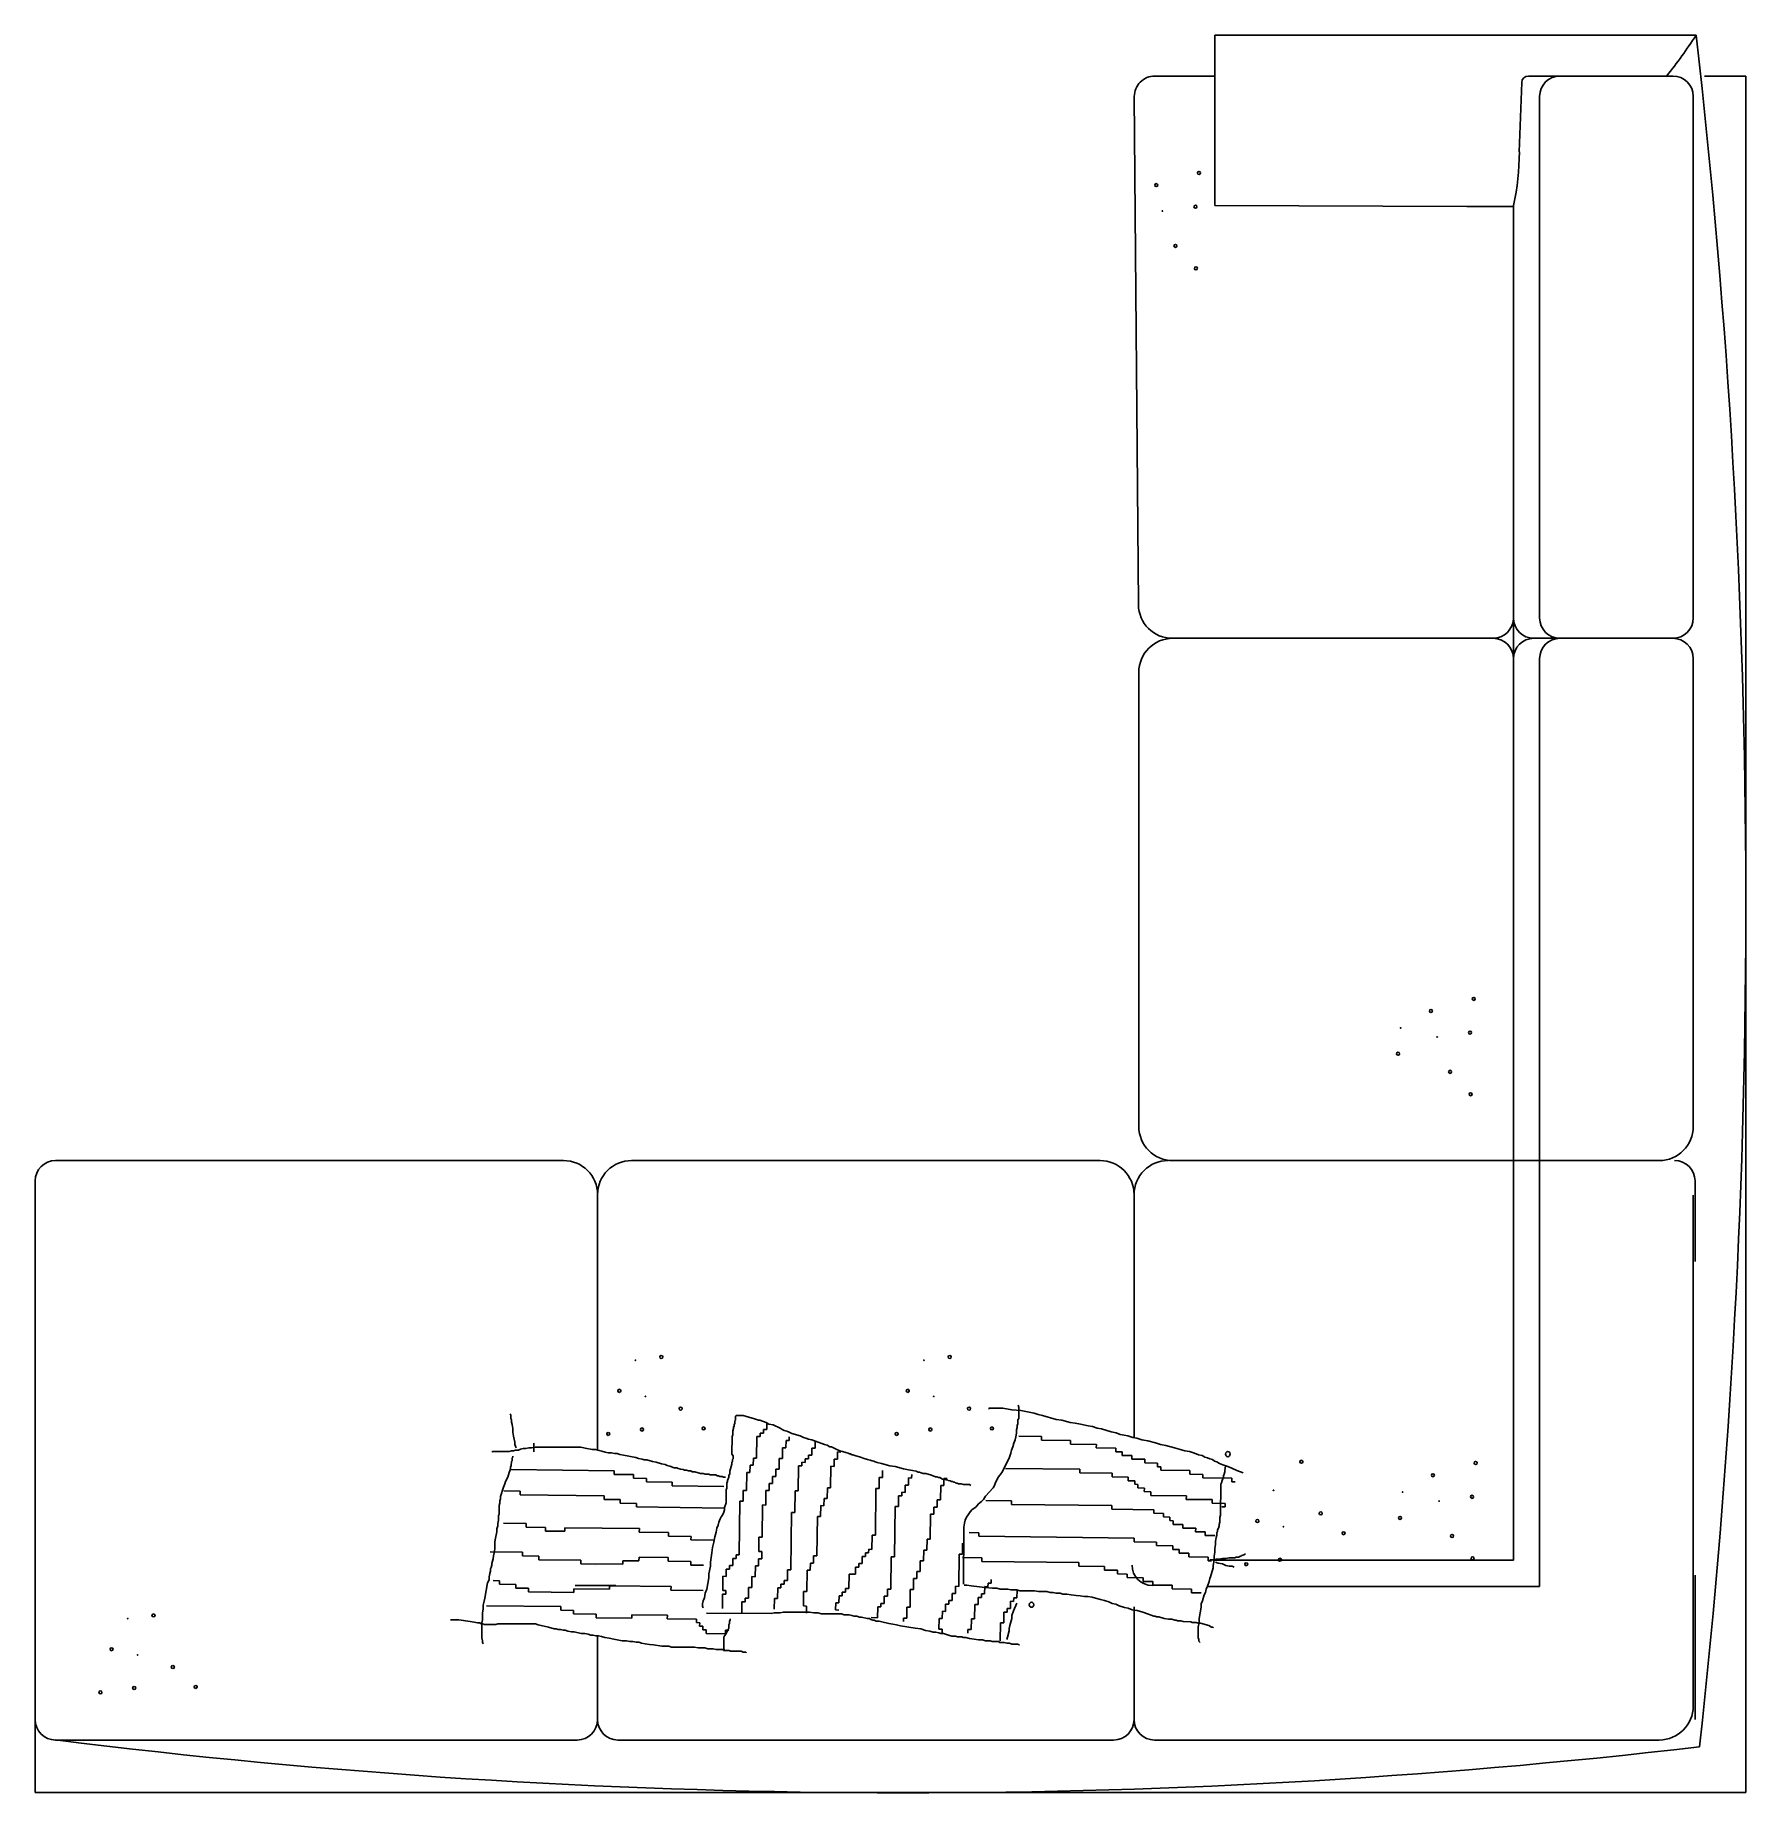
# Model space of a CAD drawing. Header units: inches. Extents: x 2812 to 5325, y 1091 to 3673.
import ezdxf

# ---------------------------------------------------------------- set-up
doc = ezdxf.new("R2010")
doc.units = ezdxf.units.IN
doc.header["$MEASUREMENT"] = 0
doc.layers.add('freecads.com', color=7, linetype='Continuous')

msp = doc.modelspace()

# ---------------------------------------------------------------- linework, layer by layer
at = {"layer": 'freecads.com', "ltscale": 2}
for p, q in [((4544.7, 3673.3), (4544.7, 3423.3)), ((5251.6, 3673.3), (4544.7, 3673.3)), ((4544.7, 3613.3), (4456.5, 3613.3)), ((4995.5, 3603.7), (4991.9, 3501.7)), ((5005.5, 3613.3), (5051.8, 3613.3)), ((5217.5, 3613.3), (5051.8, 3613.3)), ((5324.7, 3613.3), (5264, 3613.3)), ((5324.7, 3613.3), (5324.7, 3153.3)), ((4432.5, 2836.9), (4426.5, 3583.1)), ((5021.8, 3583.3), (5021.8, 3153.3)), ((5247.5, 3583.3), (5247.5, 3153.3)), ((4914.9, 3421.4), (4544.7, 3423.3)), ((4914.9, 3421.4), (4983.3, 3421.4)), ((4983.3, 3423.3), (4983.3, 2817.3)), ((5021.8, 2817.3), (5021.8, 3153.3)), ((5247.5, 2817.3), (5247.5, 3153.3)), ((5324.7, 1091.8), (5324.7, 3153.3)), ((4983.3, 2757.3), (4983.3, 2817.3)), ((4483.1, 2787.3), (4482.5, 2787.3)), ((4953.3, 2787.3), (4483.1, 2787.3)), ((4953.3, 2787.3), (4953.3, 2787.3)), ((5051.8, 2787.3), (5013.3, 2787.3)), ((5217.5, 2787.3), (5051.8, 2787.3)), ((4433.1, 2070.2), (4433.1, 2737.3)), ((4983.3, 1433.2), (4983.3, 2757.3)), ((5021.8, 1394.6), (5021.8, 2757.3)), ((5247.5, 2070.2), (5247.5, 2757.3)), ((2842.1, 2020.2), (3272.1, 2020.2)), ((3272.1, 2020.2), (3588.1, 2020.2)), ((4376.1, 2020.2), (3688.1, 2020.2)), ((5197.5, 2020.2), (4483.1, 2020.2)), ((2812.1, 1871.8), (2812.1, 1990.2)), ((5250.1, 1871.8), (5250.1, 1990.2)), ((3638.1, 1594.9), (3638.1, 1970.2)), ((4426.1, 1613), (4426.1, 1970.2)), ((5247.5, 1219), (5247.5, 1969.3)), ((2812.1, 1871.8), (2812.1, 1364.6)), ((4212.8, 1656.4), (4233.3, 1656.3)), ((4213.9, 1655.2), (4212.8, 1656.4)), ((4233.3, 1656.3), (4246.5, 1654)), ((4246.5, 1654), (4259.8, 1652.8)), ((4256.8, 1657.3), (4255.8, 1660.7)), ((4256.7, 1641.4), (4256.8, 1657.3)), ((4259.8, 1652.8), (4267, 1651.6)), ((3510.9, 1646.1), (3509.9, 1648.3)), ((3510.8, 1641.5), (3510.9, 1646.1)), ((3511.8, 1639.2), (3510.8, 1641.5)), ((3511.8, 1635.8), (3511.8, 1639.2)), ((3512.8, 1632.4), (3511.8, 1635.8)), ((3513.8, 1626.7), (3512.8, 1632.4)), ((3513.8, 1621.1), (3513.8, 1626.7)), ((3837.7, 1628.6), (3838.7, 1629.8)), ((3837.7, 1626.4), (3837.7, 1628.6)), ((3838.7, 1632), (3839.8, 1634.3)), ((3838.7, 1629.8), (3838.7, 1632)), ((3839.8, 1637.7), (3840.8, 1638.8)), ((3839.8, 1634.3), (3839.8, 1637.7)), ((3840.8, 1638.8), (3840.9, 1644.5)), ((3840.9, 1644.5), (3841.9, 1645.6)), ((3841.9, 1645.6), (3852.1, 1645.6)), ((3852.1, 1645.6), (3868.4, 1641)), ((3868.4, 1641), (3874.5, 1638.7)), ((3874.5, 1638.7), (3876.6, 1638.7)), ((3876.6, 1638.7), (3885.8, 1635.2)), ((3885.8, 1635.2), (3889.8, 1632.9)), ((3886.6, 1625), (3886.7, 1635.6)), ((3889.8, 1632.9), (3896, 1631.8)), ((3896, 1631.8), (3906.1, 1627.2)), ((3906.1, 1627.2), (3909.2, 1624.9)), ((4253.5, 1624.4), (4254.6, 1627.8)), ((4254.6, 1631.2), (4255.6, 1633.5)), ((4254.6, 1627.8), (4254.6, 1631.2)), ((4255.6, 1639.2), (4256.7, 1641.4)), ((4255.6, 1633.5), (4255.6, 1639.2)), ((4267, 1651.6), (4279.2, 1649.3)), ((4279.2, 1649.3), (4285.3, 1647)), ((4285.3, 1647), (4291.4, 1645.8)), ((4291.4, 1645.8), (4311.8, 1640)), ((4311.8, 1640), (4320, 1638.8)), ((4320, 1638.8), (4332.3, 1635.4)), ((4332.3, 1635.4), (4339.4, 1634.2)), ((4339.4, 1634.2), (4347.6, 1633)), ((4347.6, 1633), (4358.8, 1630.7)), ((4358.8, 1630.7), (4364.9, 1629.6)), ((4364.9, 1629.6), (4372, 1627.3)), ((4372, 1627.3), (4378.2, 1626.1)), ((3514.8, 1615.4), (3513.8, 1621.1)), ((3516.7, 1606.3), (3514.8, 1615.4)), ((3516.7, 1602.9), (3516.7, 1606.3)), ((3518.7, 1598.3), (3516.7, 1602.9)), ((3544.3, 1605), (3544.3, 1592.5)), ((3835.4, 1588.9), (3835.6, 1615)), ((3835.6, 1615), (3836.6, 1617.3)), ((3836.6, 1623), (3837.7, 1626.4)), ((3836.6, 1617.3), (3836.6, 1623)), ((3871.8, 1583), (3872.2, 1614.6)), ((3872.2, 1614.6), (3876.9, 1614.6)), ((3876.9, 1614.6), (3877, 1619.9)), ((3877, 1619.9), (3881.7, 1619.8)), ((3881.7, 1619.8), (3881.8, 1625.1)), ((3881.8, 1625.1), (3886.6, 1625)), ((3909.2, 1624.9), (3912.3, 1623.7)), ((3912.3, 1623.7), (3916.3, 1622.6)), ((3914.7, 1598.3), (3914.9, 1608.8)), ((3914.9, 1608.8), (3919.6, 1608.8)), ((3916.3, 1622.6), (3919.4, 1621.4)), ((3919.4, 1621.4), (3923.5, 1619.1)), ((3919.6, 1608.8), (3919.7, 1614.1)), ((3923.5, 1619.1), (3935.7, 1615.7)), ((3935.7, 1615.7), (3938.8, 1614.5)), ((3938.8, 1614.5), (3940.8, 1613.4)), ((3940.8, 1613.4), (3943.9, 1612.2)), ((3943.9, 1612.2), (3947.9, 1611.1)), ((3947.9, 1611.1), (3953, 1609.9)), ((3953, 1609.9), (3971.4, 1603)), ((3957.5, 1597.8), (3957.6, 1608.3)), ((3971.4, 1603), (3975.5, 1601.9)), ((3975.5, 1601.9), (3979.5, 1599.6)), ((4248.3, 1599.5), (4249.3, 1605.1)), ((4249.3, 1605.1), (4251.4, 1609.7)), ((4251.4, 1609.7), (4252.4, 1614.2)), ((4252.4, 1614.2), (4253.5, 1619.9)), ((4253.5, 1619.9), (4253.5, 1624.4)), ((4257, 1615.2), (4290.2, 1614.8)), ((4290.2, 1614.8), (4290.1, 1609.5)), ((4290.1, 1609.5), (4332.9, 1609)), ((4332.9, 1609), (4332.8, 1603.7)), ((4332.8, 1603.7), (4370.8, 1603.3)), ((4370.8, 1603.3), (4370.7, 1598)), ((4378.2, 1626.1), (4392.4, 1621.5)), ((4392.4, 1621.5), (4399.6, 1620.3)), ((4399.6, 1620.3), (4405.7, 1618)), ((4405.7, 1618), (4411.8, 1616.8)), ((4411.8, 1616.8), (4416.9, 1615.7)), ((4416.9, 1615.7), (4424.1, 1613.4)), ((4424.1, 1613.4), (4430.2, 1612.2)), ((4430.2, 1612.2), (4437.3, 1609.9)), ((4437.3, 1609.9), (4446.5, 1608.7)), ((4446.5, 1608.7), (4457.7, 1605.3)), ((4457.7, 1605.3), (4464.9, 1603)), ((4464.9, 1603), (4473, 1601.8)), ((4473, 1601.8), (4485.3, 1598.3)), ((3482.9, 1591.7), (3484, 1592.8)), ((3484, 1592.8), (3508.5, 1592.7)), ((3508.5, 1592.7), (3511.6, 1593.8)), ((3511.4, 1572.3), (3511.5, 1577.9)), ((3511.5, 1577.9), (3512.5, 1579.1)), ((3511.6, 1593.8), (3514.6, 1593.8)), ((3512.5, 1583.6), (3513.6, 1584.7)), ((3512.5, 1579.1), (3512.5, 1583.6)), ((3513.6, 1584.7), (3513.6, 1585.9)), ((3514.6, 1593.8), (3517.7, 1594.9)), ((3517.7, 1594.9), (3521.8, 1594.9)), ((3521.8, 1594.9), (3524.9, 1596)), ((3524.9, 1596), (3529, 1597.2)), ((3529, 1597.2), (3533, 1597.1)), ((3533, 1597.1), (3537.1, 1598.3)), ((3537.1, 1598.3), (3541.2, 1598.2)), ((3541.2, 1598.2), (3546.3, 1599.3)), ((3546.3, 1599.3), (3613.8, 1599)), ((3613.8, 1599), (3619.9, 1597.9)), ((3619.9, 1597.9), (3630.1, 1595.5)), ((3630.1, 1595.5), (3635.2, 1595.5)), ((3635.2, 1595.5), (3640.3, 1594.4)), ((3640.3, 1594.4), (3644.4, 1593.2)), ((3644.4, 1593.2), (3649.5, 1592)), ((3649.5, 1592), (3653.6, 1590.9)), ((3653.6, 1590.9), (3658.7, 1590.9)), ((3658.7, 1590.9), (3662.8, 1589.7)), ((3662.8, 1589.7), (3666.8, 1589.7)), ((3666.8, 1589.7), (3670.9, 1588.5)), ((3670.9, 1588.5), (3676, 1587.4)), ((3676, 1587.4), (3694.4, 1583.9)), ((3694.4, 1583.9), (3698.5, 1582.7)), ((3698.5, 1582.7), (3703.6, 1581.6)), ((3703.6, 1581.6), (3706.6, 1580.4)), ((3706.6, 1580.4), (3710.7, 1580.4)), ((3710.7, 1580.4), (3718.9, 1578.1)), ((3718.9, 1578.1), (3724, 1576.9)), ((3724, 1576.9), (3732.1, 1574.6)), ((3835.3, 1576.4), (3836.4, 1578.7)), ((3835.3, 1574.1), (3835.3, 1576.4)), ((3837.4, 1586.6), (3835.4, 1588.9)), ((3836.4, 1581), (3837.4, 1582.1)), ((3836.4, 1578.7), (3836.4, 1581)), ((3837.4, 1582.1), (3837.4, 1586.6)), ((3866.9, 1572.5), (3867, 1583)), ((3867, 1583), (3871.8, 1583)), ((3904.8, 1566.8), (3905, 1582.6)), ((3905, 1582.6), (3909.8, 1582.5)), ((3909.8, 1582.5), (3910, 1598.3)), ((3910, 1598.3), (3914.7, 1598.3)), ((3938.2, 1576.9), (3943, 1576.8)), ((3938.2, 1571.6), (3938.2, 1576.9)), ((3943, 1582.1), (3947.8, 1582.1)), ((3943, 1576.8), (3943, 1582.1)), ((3947.8, 1582.1), (3947.8, 1587.3)), ((3947.8, 1587.3), (3952.6, 1587.3)), ((3952.6, 1587.3), (3952.7, 1597.8)), ((3952.7, 1597.8), (3957.5, 1597.8)), ((3979.5, 1599.6), (3981.6, 1599.6)), ((3981.6, 1599.6), (3984.6, 1598.4)), ((3984.6, 1598.4), (3988.7, 1596.1)), ((3985.6, 1571), (3985.8, 1581.6)), ((3985.8, 1581.6), (3990.5, 1581.5)), ((3988.7, 1596.1), (3993.8, 1593.8)), ((3990.5, 1581.5), (3990.7, 1592.1)), ((3990.7, 1592.1), (3995.4, 1592)), ((3993.8, 1593.8), (3997.9, 1592.7)), ((3997.9, 1592.7), (4003, 1591.5)), ((4003, 1591.5), (4006, 1590.4)), ((4006, 1590.4), (4008.1, 1589.2)), ((4008.1, 1589.2), (4010.1, 1589.2)), ((4010.1, 1589.2), (4011.1, 1588.1)), ((4011.1, 1588.1), (4013.2, 1588.1)), ((4013.2, 1588.1), (4016.2, 1586.9)), ((4016.2, 1586.9), (4024.4, 1584.6)), ((4024.4, 1584.6), (4029.5, 1582.3)), ((4029.5, 1582.3), (4034.6, 1581.2)), ((4034.6, 1581.2), (4038.7, 1580)), ((4038.7, 1580), (4041.7, 1578.9)), ((4041.7, 1578.9), (4043.8, 1578.8)), ((4043.8, 1578.8), (4045.8, 1577.7)), ((4045.8, 1577.7), (4048.9, 1576.5)), ((4048.9, 1576.5), (4055, 1575.4)), ((4055, 1575.4), (4067.2, 1571.9)), ((4236.8, 1571.1), (4243.1, 1584.7)), ((4243.1, 1584.7), (4245.1, 1590.4)), ((4245.1, 1590.4), (4246.2, 1594.9)), ((4246.2, 1594.9), (4248.3, 1599.5)), ((4370.7, 1598), (4399.2, 1597.6)), ((4399.2, 1597.6), (4399.2, 1592.4)), ((4399.2, 1592.4), (4408.7, 1592.3)), ((4408.7, 1592.3), (4408.6, 1587)), ((4408.6, 1587), (4422.9, 1586.8)), ((4422.9, 1586.8), (4422.8, 1581.5)), ((4422.8, 1581.5), (4441.8, 1581.3)), ((4441.8, 1581.3), (4441.7, 1576)), ((4441.7, 1576), (4460.7, 1575.8)), ((4460.7, 1575.8), (4460.7, 1570.5)), ((4485.3, 1598.3), (4492.4, 1596)), ((4492.4, 1596), (4500.6, 1593.7)), ((4500.6, 1593.7), (4507.7, 1592.6)), ((4507.7, 1592.6), (4514.9, 1590.3)), ((4514.9, 1590.3), (4521, 1588)), ((4521, 1588), (4526.1, 1586.8)), ((4526.1, 1586.8), (4530.2, 1584.5)), ((4530.2, 1584.5), (4534.2, 1583.4)), ((4534.2, 1583.4), (4537.3, 1582.2)), ((4537.3, 1582.2), (4541.4, 1581)), ((4541.4, 1581), (4544.4, 1578.8)), ((4544.4, 1578.8), (4547.5, 1577.6)), ((4547.5, 1577.6), (4551.5, 1575.3)), ((4551.5, 1575.3), (4556.6, 1573)), ((3503.1, 1548.5), (3506.2, 1555.3)), ((3506.2, 1555.3), (3508.3, 1562.1)), ((3508.3, 1562.1), (3509.3, 1564.3)), ((3509.3, 1564.3), (3510.4, 1567.7)), ((3510.4, 1570), (3511.4, 1572.3)), ((3510.4, 1567.7), (3510.4, 1570)), ((3510.6, 1566.3), (3662.5, 1564.4)), ((3662.5, 1564.4), (3662.5, 1559.2)), ((3662.5, 1559.2), (3691, 1558.8)), ((3691, 1558.8), (3690.9, 1553.5)), ((3690.9, 1553.5), (3709.9, 1553.3)), ((3709.9, 1553.3), (3709.9, 1548)), ((3732.1, 1574.6), (3737.2, 1573.5)), ((3737.2, 1573.5), (3740.3, 1572.3)), ((3740.3, 1572.3), (3744.4, 1571.2)), ((3744.4, 1571.2), (3750.5, 1568.9)), ((3750.5, 1568.9), (3754.6, 1568.8)), ((3754.6, 1568.8), (3756.6, 1567.7)), ((3756.6, 1567.7), (3759.7, 1566.6)), ((3759.7, 1566.6), (3763.8, 1566.5)), ((3763.8, 1566.5), (3765.8, 1565.4)), ((3765.8, 1565.4), (3768.9, 1565.4)), ((3768.9, 1565.4), (3771.9, 1564.2)), ((3771.9, 1564.2), (3775, 1564.2)), ((3775, 1564.2), (3777, 1563.1)), ((3777, 1563.1), (3781.1, 1563)), ((3781.1, 1563), (3789.3, 1560.7)), ((3789.3, 1560.7), (3793.4, 1560.7)), ((3793.4, 1560.7), (3796.4, 1559.6)), ((3796.4, 1559.6), (3801.5, 1559.5)), ((3801.5, 1559.5), (3803.6, 1558.4)), ((3803.6, 1558.4), (3811.7, 1558.4)), ((3811.7, 1558.4), (3813.8, 1557.2)), ((3813.8, 1557.2), (3815.8, 1557.2)), ((3815.8, 1557.2), (3817.8, 1556.1)), ((3817.8, 1556.1), (3820.9, 1556.1)), ((3820.9, 1556.1), (3822.9, 1554.9)), ((3822.9, 1554.9), (3826, 1554.9)), ((3829, 1550.3), (3831.1, 1554.9)), ((3829, 1548.1), (3829, 1550.3)), ((3831.1, 1557.1), (3832.2, 1560.5)), ((3831.1, 1554.9), (3831.1, 1557.1)), ((3832.2, 1563.9), (3835.3, 1574.1)), ((3832.2, 1560.5), (3832.2, 1563.9)), ((3857, 1535.7), (3857.3, 1562.1)), ((3857.3, 1562.1), (3862, 1562)), ((3862, 1562), (3862.2, 1572.6)), ((3862.2, 1572.6), (3866.9, 1572.5)), ((3895.1, 1545.8), (3895.2, 1556.3)), ((3895.2, 1556.3), (3900, 1556.3)), ((3900, 1556.3), (3900.1, 1566.8)), ((3900.1, 1566.8), (3904.8, 1566.8)), ((3933, 1534.8), (3933.4, 1571.7)), ((3933.4, 1571.7), (3938.2, 1571.6)), ((3980.5, 1539.5), (3980.9, 1571.1)), ((3980.9, 1571.1), (3985.6, 1571)), ((4051.8, 1538.6), (4051.9, 1554.4)), ((4051.9, 1554.4), (4056.7, 1554.4)), ((4056.7, 1554.4), (4056.8, 1564.9)), ((4067.2, 1571.9), (4075.4, 1570.7)), ((4075.4, 1570.7), (4087.6, 1567.3)), ((4087.6, 1567.3), (4094.8, 1566.1)), ((4094.6, 1543.3), (4094.7, 1553.9)), ((4094.7, 1553.9), (4099.4, 1553.8)), ((4094.8, 1566.1), (4100.9, 1565)), ((4099.4, 1553.8), (4099.5, 1559.1)), ((4100.9, 1565), (4106, 1563.8)), ((4106, 1563.8), (4109.1, 1562.6)), ((4109.1, 1562.6), (4111.1, 1562.6)), ((4111.1, 1562.6), (4113.2, 1561.5)), ((4113.2, 1561.5), (4116.2, 1560.3)), ((4116.2, 1560.3), (4120.3, 1560.3)), ((4120.3, 1560.3), (4128.5, 1558)), ((4128.5, 1558), (4134.6, 1555.7)), ((4134.6, 1555.7), (4136.6, 1555.7)), ((4136.6, 1555.7), (4138.7, 1554.6)), ((4138.7, 1554.6), (4140.7, 1554.5)), ((4140.7, 1554.5), (4144.8, 1552.3)), ((4144.8, 1552.3), (4147.8, 1552.2)), ((4146.8, 1542.7), (4146.9, 1553.2)), ((4146.9, 1553.2), (4151.7, 1553.2)), ((4147.8, 1552.2), (4149.9, 1551.1)), ((4149.9, 1551.1), (4151.9, 1551.1)), ((4151.9, 1551.1), (4152.9, 1550)), ((4152.9, 1550), (4156, 1549.9)), ((4156, 1549.9), (4158, 1548.8)), ((4222.4, 1547.4), (4224.5, 1550.8)), ((4224.5, 1550.8), (4226.5, 1555.3)), ((4226.5, 1555.3), (4229.6, 1558.7)), ((4229.6, 1558.7), (4232.7, 1563.2)), ((4232.7, 1563.2), (4234.8, 1567.7)), ((4234.8, 1567.7), (4236.8, 1571.1)), ((4237.4, 1568), (4346.6, 1566.6)), ((4346.6, 1566.6), (4346.5, 1561.4)), ((4346.5, 1561.4), (4394, 1560.8)), ((4394, 1560.8), (4394, 1555.5)), ((4394, 1555.5), (4417.7, 1555.2)), ((4417.7, 1555.2), (4417.7, 1549.9)), ((4417.7, 1549.9), (4427.2, 1549.8)), ((4427.2, 1549.8), (4427.1, 1544.6)), ((4460.7, 1570.5), (4465.4, 1570.5)), ((4465.4, 1570.5), (4465.3, 1565.2)), ((4465.3, 1565.2), (4508.1, 1564.7)), ((4508.1, 1564.7), (4508, 1559.4)), ((4508, 1559.4), (4527, 1559.2)), ((4527, 1559.2), (4527, 1553.9)), ((4527, 1553.9), (4569.7, 1553.4)), ((4554.4, 1546.9), (4555.5, 1550.3)), ((4555.5, 1550.3), (4557.6, 1554.9)), ((4556.6, 1573), (4563.8, 1570.7)), ((4557.6, 1557.1), (4558.6, 1559.4)), ((4557.6, 1554.9), (4557.6, 1557.1)), ((4558.6, 1559.4), (4559.6, 1562.8)), ((4559.6, 1562.8), (4559.7, 1569.6)), ((4559.7, 1569.6), (4560.7, 1570.7)), ((4563.8, 1570.7), (4569.9, 1568.4)), ((4569.7, 1553.4), (4569.6, 1548.1)), ((4569.9, 1568.4), (4577, 1565)), ((4577, 1565), (4586.2, 1561.5)), ((3494.8, 1520.1), (3495.8, 1523.5)), ((3495.8, 1526.9), (3500, 1540.5)), ((3495.8, 1523.5), (3495.8, 1526.9)), ((3500, 1540.5), (3502.1, 1545.1)), ((3500.7, 1534.8), (3524.4, 1534.5)), ((3502.1, 1545.1), (3503.1, 1548.5)), ((3524.4, 1534.5), (3524.4, 1529.2)), ((3524.4, 1529.2), (3647.8, 1527.7)), ((3647.8, 1527.7), (3647.8, 1522.4)), ((3709.9, 1548), (3747.8, 1547.6)), ((3747.8, 1547.6), (3747.8, 1542.3)), ((3747.8, 1542.3), (3823.8, 1541.4)), ((3826.8, 1517.4), (3826.9, 1536.7)), ((3826.9, 1536.7), (3828, 1539)), ((3828, 1546.9), (3829, 1548.1)), ((3828, 1539), (3828, 1546.9)), ((3852, 1519.9), (3852.2, 1535.7)), ((3852.2, 1535.7), (3857, 1535.7)), ((3885.2, 1514.2), (3885.5, 1535.3)), ((3885.5, 1535.3), (3890.2, 1535.3)), ((3890.2, 1535.3), (3890.3, 1545.8)), ((3890.3, 1545.8), (3895.1, 1545.8)), ((3927.8, 1503.2), (3928.2, 1534.8)), ((3928.2, 1534.8), (3933, 1534.8)), ((3970.7, 1513.2), (3970.8, 1523.7)), ((3970.8, 1523.7), (3975.6, 1523.7)), ((3975.6, 1523.7), (3975.8, 1539.5)), ((3975.8, 1539.5), (3980.5, 1539.5)), ((4046.2, 1470.1), (4047, 1538.6)), ((4047, 1538.6), (4051.8, 1538.6)), ((4079.9, 1511.9), (4080.1, 1527.7)), ((4080.1, 1527.7), (4084.9, 1527.6)), ((4084.9, 1532.9), (4089.7, 1532.8)), ((4084.9, 1527.6), (4084.9, 1532.9)), ((4089.7, 1532.8), (4089.8, 1543.4)), ((4089.8, 1543.4), (4094.6, 1543.3)), ((4141.8, 1521.7), (4142.1, 1542.8)), ((4142.1, 1542.8), (4146.8, 1542.7)), ((4158, 1548.8), (4160.1, 1548.8)), ((4160.1, 1548.8), (4161.1, 1547.6)), ((4161.1, 1547.6), (4163.1, 1547.6)), ((4163.1, 1547.6), (4164.1, 1546.5)), ((4164.1, 1546.5), (4166.2, 1546.5)), ((4166.2, 1546.5), (4168.2, 1545.3)), ((4168.2, 1545.3), (4172.3, 1545.3)), ((4172.3, 1545.3), (4175.4, 1544.2)), ((4175.4, 1544.2), (4184.6, 1544.1)), ((4184.6, 1544.1), (4186.6, 1543)), ((4204.9, 1522.5), (4208, 1527)), ((4208, 1527), (4219.3, 1539.4)), ((4219.3, 1539.4), (4221.3, 1542.8)), ((4221.3, 1542.8), (4222.4, 1547.4)), ((4427.1, 1544.6), (4431.8, 1544.5)), ((4431.8, 1544.5), (4431.8, 1539.2)), ((4431.8, 1539.2), (4441.3, 1539.1)), ((4441.3, 1539.1), (4441.2, 1533.8)), ((4441.2, 1533.8), (4450.7, 1533.7)), ((4450.7, 1533.7), (4450.6, 1528.4)), ((4450.6, 1528.4), (4502.9, 1527.8)), ((4502.9, 1527.8), (4502.8, 1522.5)), ((4553.1, 1499.3), (4553.4, 1544.7)), ((4553.4, 1544.7), (4554.4, 1546.9)), ((4574.4, 1548), (4569.6, 1548.1)), ((4569.6, 1548.1), (4574.4, 1548)), ((3492.5, 1491.7), (3492.6, 1498.6)), ((3492.6, 1498.6), (3493.6, 1500.8)), ((3493.6, 1500.8), (3493.7, 1513.3)), ((3493.7, 1513.3), (3494.7, 1516.7)), ((3494.7, 1516.7), (3494.8, 1520.1)), ((3647.8, 1522.4), (3671.5, 1522.1)), ((3671.5, 1522.1), (3671.5, 1516.9)), ((3671.5, 1516.9), (3695.2, 1516.6)), ((3695.2, 1516.6), (3695.2, 1511.3)), ((3695.2, 1511.3), (3823.4, 1509.7)), ((3819.5, 1497), (3821.6, 1499.3)), ((3821.6, 1499.3), (3823.7, 1503.8)), ((3823.7, 1503.8), (3824.7, 1507.2)), ((3824.7, 1510.6), (3826.8, 1517.4)), ((3824.7, 1507.2), (3824.7, 1510.6)), ((3846.3, 1440.9), (3847.3, 1520)), ((3847.3, 1520), (3852, 1519.9)), ((3879.9, 1466.8), (3880.4, 1514.3)), ((3880.4, 1514.3), (3885.2, 1514.2)), ((3922, 1418.8), (3923.1, 1503.2)), ((3923.1, 1503.2), (3927.8, 1503.2)), ((3965.7, 1497.4), (3965.9, 1513.3)), ((3965.9, 1513.3), (3970.7, 1513.2)), ((4074.3, 1438.1), (4075.2, 1511.9)), ((4075.2, 1511.9), (4079.9, 1511.9)), ((4126.8, 1463.8), (4127.3, 1500.7)), ((4127.3, 1500.7), (4132, 1500.7)), ((4132, 1500.7), (4132.2, 1511.2)), ((4132.2, 1511.2), (4136.9, 1511.2)), ((4136.9, 1511.2), (4137.1, 1521.7)), ((4137.1, 1521.7), (4141.8, 1521.7)), ((4180.2, 1496.5), (4182.3, 1499.9)), ((4182.3, 1499.9), (4185.3, 1504.4)), ((4185.3, 1504.4), (4188.4, 1507.8)), ((4188.4, 1507.8), (4193.6, 1511.2)), ((4193.6, 1511.2), (4197.7, 1515.7)), ((4197.7, 1515.7), (4201.8, 1519.1)), ((4201.8, 1519.1), (4204.9, 1522.5)), ((4208.3, 1520.8), (4246.3, 1520.4)), ((4246.3, 1520.4), (4246.2, 1515.1)), ((4246.2, 1515.1), (4393.5, 1513.3)), ((4393.5, 1513.3), (4393.4, 1508)), ((4393.4, 1508), (4455.1, 1507.3)), ((4455.1, 1507.3), (4455.1, 1502)), ((4455.1, 1502), (4469.3, 1501.8)), ((4469.3, 1501.8), (4469.3, 1496.6)), ((4502.8, 1522.5), (4540.8, 1522.1)), ((4540.8, 1522.1), (4540.8, 1516.8)), ((4540.8, 1516.8), (4559.8, 1516.6)), ((4552.1, 1495.9), (4553.1, 1499.3)), ((4559.7, 1511.3), (4554.9, 1511.3)), ((4559.8, 1516.6), (4559.7, 1511.3)), ((3488.3, 1465.7), (3490.4, 1474.7)), ((3490.4, 1479.3), (3491.5, 1483.8)), ((3490.4, 1474.7), (3490.4, 1479.3)), ((3491.5, 1487.2), (3492.5, 1491.7)), ((3491.5, 1483.8), (3491.5, 1487.2)), ((3500.1, 1487.3), (3533.3, 1486.9)), ((3533.3, 1486.9), (3533.3, 1481.6)), ((3533.3, 1481.6), (3561.8, 1481.3)), ((3561.8, 1481.3), (3561.7, 1476)), ((3561.7, 1476), (3590.2, 1475.6)), ((3590.2, 1475.6), (3590.3, 1480.9)), ((3590.3, 1480.9), (3699.5, 1479.6)), ((3699.5, 1479.6), (3699.4, 1474.3)), ((3699.4, 1474.3), (3742.2, 1473.8)), ((3742.2, 1473.8), (3742.1, 1468.5)), ((3810.2, 1467.6), (3812.2, 1474.4)), ((3812.2, 1474.4), (3813.3, 1480)), ((3813.3, 1480), (3815.4, 1484.6)), ((3815.4, 1484.6), (3816.4, 1489.1)), ((3816.4, 1489.1), (3817.4, 1491.4)), ((3817.4, 1491.4), (3818.5, 1494.8)), ((3818.5, 1494.8), (3819.5, 1497)), ((3960.3, 1439.5), (3961, 1497.5)), ((3961, 1497.5), (3965.7, 1497.4)), ((4175.5, 1397.7), (4176, 1481.7)), ((4176, 1481.7), (4177.1, 1487.4)), ((4177.1, 1487.4), (4178.1, 1491.9)), ((4178.1, 1491.9), (4180.2, 1496.5)), ((4184, 1473.7), (4198.2, 1473.5)), ((4198.2, 1473.5), (4198.2, 1468.2)), ((4469.3, 1496.6), (4478.8, 1496.4)), ((4478.8, 1496.4), (4478.7, 1491.2)), ((4478.7, 1491.2), (4483.4, 1491.1)), ((4483.4, 1491.1), (4483.4, 1485.8)), ((4483.4, 1485.8), (4497.6, 1485.7)), ((4497.6, 1485.7), (4497.6, 1480.4)), ((4497.6, 1480.4), (4516.6, 1480.2)), ((4516.6, 1480.2), (4516.5, 1474.9)), ((4516.5, 1474.9), (4530.7, 1474.7)), ((4530.7, 1474.7), (4530.7, 1469.4)), ((4547.8, 1469.8), (4547.9, 1473.2)), ((4547.9, 1473.2), (4548.9, 1475.4)), ((4548.9, 1477.7), (4549.9, 1480)), ((4548.9, 1475.4), (4548.9, 1477.7)), ((4549.9, 1480), (4551, 1483.4)), ((4551, 1485.6), (4552, 1489)), ((4551, 1483.4), (4551, 1485.6)), ((4552, 1489), (4552.1, 1495.9)), ((3486.1, 1444.1), (3487.2, 1449.8)), ((3487.2, 1460), (3488.3, 1465.7)), ((3487.2, 1449.8), (3487.2, 1460)), ((3742.1, 1468.5), (3775.4, 1468.1)), ((3775.4, 1468.1), (3775.3, 1462.8)), ((3775.3, 1462.8), (3784.8, 1462.7)), ((3780.1, 1462.8), (3808.6, 1462.4)), ((3784.8, 1462.7), (3780.1, 1462.8)), ((3805.9, 1443.7), (3807, 1451.7)), ((3807, 1451.7), (3809.1, 1459.6)), ((3809.1, 1459.6), (3810.2, 1467.6)), ((3874.9, 1445.8), (3875.1, 1466.9)), ((3875.1, 1466.9), (3879.9, 1466.8)), ((4036.3, 1443.8), (4036.4, 1449.1)), ((4036.4, 1449.1), (4041.2, 1449)), ((4041.2, 1449), (4041.4, 1470.1)), ((4041.4, 1470.1), (4046.2, 1470.1)), ((4117, 1432.3), (4117.2, 1448.1)), ((4117.2, 1448.1), (4121.9, 1448)), ((4121.9, 1448), (4122.1, 1463.9)), ((4122.1, 1463.9), (4126.8, 1463.8)), ((4174.1, 1442.1), (4174.3, 1458)), ((4198.2, 1468.2), (4426.1, 1465.4)), ((4426.1, 1465.4), (4426.1, 1460.2)), ((4426.1, 1460.2), (4459.3, 1459.8)), ((4459.3, 1459.8), (4459.2, 1454.5)), ((4459.2, 1454.5), (4483, 1454.2)), ((4483, 1454.2), (4482.9, 1448.9)), ((4482.9, 1448.9), (4492.4, 1448.8)), ((4492.4, 1448.8), (4492.4, 1443.5)), ((4530.7, 1469.4), (4544.9, 1469.3)), ((4544.6, 1444.8), (4544.7, 1450.5)), ((4544.7, 1450.5), (4545.7, 1456.2)), ((4545.7, 1460.7), (4546.8, 1466.4)), ((4545.7, 1456.2), (4545.7, 1460.7)), ((4546.8, 1466.4), (4547.8, 1469.8)), ((3480.6, 1445.3), (3528.1, 1444.8)), ((3480.9, 1420.3), (3481.9, 1422.6)), ((3480.9, 1416.9), (3480.9, 1420.3)), ((3481.9, 1422.6), (3482.9, 1426)), ((3482.9, 1426), (3483, 1428.2)), ((3483, 1428.2), (3485, 1435)), ((3485, 1435), (3485.1, 1439.6)), ((3485.1, 1439.6), (3486.1, 1444.1)), ((3528.1, 1444.8), (3528, 1439.5)), ((3528, 1439.5), (3551.8, 1439.2)), ((3551.8, 1439.2), (3551.7, 1433.9)), ((3551.7, 1433.9), (3613.4, 1433.2)), ((3613.4, 1433.2), (3613.4, 1427.9)), ((3613.4, 1427.9), (3675.1, 1427.1)), ((3635.1, 1425.8), (3635.1, 1425.8)), ((3675.1, 1427.1), (3675.2, 1432.4)), ((3675.2, 1432.4), (3698.9, 1432.1)), ((3698.9, 1432.1), (3699, 1437.4)), ((3699, 1437.4), (3741.7, 1436.9)), ((3741.7, 1436.9), (3741.7, 1431.6)), ((3741.7, 1431.6), (3774.9, 1431.2)), ((3774.9, 1431.2), (3774.9, 1425.9)), ((3774.9, 1425.9), (3793.9, 1425.7)), ((3801.6, 1413.1), (3803.8, 1424.4)), ((3803.8, 1430.1), (3805.9, 1443.7)), ((3803.8, 1424.4), (3803.8, 1430.1)), ((3831.8, 1419.9), (3831.9, 1425.2)), ((3831.9, 1425.2), (3836.6, 1425.2)), ((3836.6, 1425.2), (3836.7, 1435.7)), ((3836.7, 1435.7), (3841.5, 1435.6)), ((3841.5, 1440.9), (3846.3, 1440.9)), ((3841.5, 1435.6), (3841.5, 1440.9)), ((3869.7, 1408.9), (3869.9, 1424.7)), ((3869.9, 1424.7), (3874.6, 1424.7)), ((3874.6, 1424.7), (3874.7, 1435.2)), ((3874.7, 1435.2), (3879.5, 1435.2)), ((3879.6, 1445.7), (3874.9, 1445.8)), ((3879.5, 1435.2), (3879.6, 1445.7)), ((3950.5, 1418.5), (3950.7, 1429)), ((3950.7, 1429), (3955.4, 1429)), ((3955.4, 1429), (3955.5, 1439.5)), ((3955.5, 1439.5), (3960.3, 1439.5)), ((4017, 1412.4), (4017.1, 1423)), ((4017.1, 1423), (4021.8, 1422.9)), ((4021.8, 1422.9), (4021.9, 1428.2)), ((4021.9, 1428.2), (4026.7, 1428.1)), ((4026.7, 1428.1), (4026.8, 1438.7)), ((4026.8, 1438.7), (4031.5, 1438.6)), ((4031.5, 1438.6), (4031.6, 1443.9)), ((4031.6, 1443.9), (4036.3, 1443.8)), ((4068.9, 1390.7), (4069.5, 1438.1)), ((4069.5, 1438.1), (4074.3, 1438.1)), ((4112, 1416.5), (4112.2, 1432.3)), ((4112.2, 1432.3), (4117, 1432.3)), ((4168.8, 1394.7), (4169.3, 1442.2)), ((4169.3, 1442.2), (4174.1, 1442.1)), ((4174, 1436.9), (4202.5, 1436.5)), ((4202.5, 1436.5), (4202.4, 1431.2)), ((4202.4, 1431.2), (4344.9, 1429.5)), ((4344.9, 1429.5), (4344.9, 1424.2)), ((4344.9, 1424.2), (4382.9, 1423.8)), ((4382.9, 1423.8), (4382.8, 1418.5)), ((4492.4, 1443.5), (4506.6, 1443.3)), ((4506.6, 1443.3), (4506.5, 1438.1)), ((4506.5, 1438.1), (4535, 1437.7)), ((4535, 1437.7), (4535, 1432.4)), ((4535, 1432.4), (4539.7, 1432.4)), ((4537.4, 1433.5), (4542.5, 1433.5)), ((4538.3, 1408.5), (4542.4, 1422.1)), ((4542.4, 1422.1), (4542.5, 1425.5)), ((4542.5, 1433.5), (4546.6, 1434.6)), ((4542.5, 1425.5), (4543.5, 1430.1)), ((4543.5, 1430.1), (4543.6, 1439.1)), ((4983.3, 1433.2), (4543.5, 1433.2)), ((4543.6, 1439.1), (4544.6, 1444.8)), ((4545.6, 1430), (4549.6, 1428.9)), ((4546.6, 1434.6), (4550.7, 1434.6)), ((4549.6, 1428.9), (4555.8, 1427.7)), ((4550.7, 1434.6), (4555.8, 1435.7)), ((4555.8, 1435.7), (4560.9, 1435.7)), ((4555.8, 1427.7), (4560.8, 1425.4)), ((4560.8, 1425.4), (4566, 1424.3)), ((4560.9, 1435.7), (4566, 1436.8)), ((4566, 1436.8), (4574.2, 1436.7)), ((4566, 1424.3), (4570, 1424.3)), ((4570, 1424.3), (4573.1, 1423.1)), ((4574.2, 1436.7), (4576.3, 1437.8)), ((4576.3, 1437.8), (4580.3, 1437.8)), ((4580.3, 1437.8), (4581.4, 1439)), ((4581.4, 1439), (4583.4, 1439)), ((4583.4, 1439), (4584.4, 1440.1)), ((4584.4, 1440.1), (4587.5, 1441.2)), ((4587.5, 1441.2), (4589.6, 1442.3)), ((3472.4, 1377.2), (3476.7, 1399.9)), ((3476.7, 1399.9), (3478.7, 1404.4)), ((3478.7, 1404.4), (3478.8, 1408.9)), ((3478.8, 1408.9), (3479.8, 1413.5)), ((3479.8, 1413.5), (3480.9, 1416.9)), ((3484.8, 1403.1), (3494.3, 1403)), ((3494.3, 1403), (3494.3, 1397.7)), ((3494.3, 1397.7), (3518, 1397.4)), ((3518, 1397.4), (3517.9, 1392.1)), ((3665.1, 1395.8), (3605.1, 1395.8)), ((3655.7, 1390.4), (3655.7, 1395.7)), ((3655.7, 1395.7), (3746, 1394.6)), ((3746, 1394.6), (3745.9, 1389.3)), ((3798.4, 1390.4), (3801.6, 1407.4)), ((3801.6, 1407.4), (3801.6, 1413.1)), ((3821.9, 1388.4), (3822.2, 1409.5)), ((3822.2, 1409.5), (3826.9, 1409.4)), ((3826.9, 1409.4), (3827, 1420)), ((3827, 1420), (3831.8, 1419.9)), ((3864.7, 1393.2), (3864.9, 1409)), ((3864.9, 1409), (3869.7, 1408.9)), ((3907.5, 1397.9), (3912.3, 1397.9)), ((3907.5, 1392.6), (3907.5, 1397.9)), ((3912.3, 1403.1), (3917.1, 1403.1)), ((3912.3, 1397.9), (3912.3, 1403.1)), ((3917.1, 1403.1), (3917.3, 1418.9)), ((3917.3, 1418.9), (3922, 1418.8)), ((3945.4, 1386.9), (3945.8, 1418.5)), ((3945.8, 1418.5), (3950.5, 1418.5)), ((4007.2, 1391.4), (4007.5, 1412.5)), ((4007.5, 1412.5), (4017, 1412.4)), ((4102.2, 1390.3), (4102.4, 1406.1)), ((4102.4, 1406.1), (4107.1, 1406)), ((4107.1, 1406), (4107.3, 1416.6)), ((4107.3, 1416.6), (4112, 1416.5)), ((4163.9, 1384.2), (4164, 1394.8)), ((4164, 1394.8), (4168.8, 1394.7)), ((4176.5, 1396.6), (4180.6, 1396.6)), ((4180.6, 1396.6), (4186.7, 1395.4)), ((4186.7, 1395.4), (4199, 1394.2)), ((4206.6, 1383.7), (4206.7, 1394.3)), ((4206.7, 1394.3), (4211.5, 1394.2)), ((4211.5, 1394.2), (4211.6, 1399.5)), ((4211.6, 1399.5), (4216.3, 1399.4)), ((4216.3, 1399.4), (4216.4, 1404.7)), ((4382.8, 1418.5), (4401.8, 1418.3)), ((4401.8, 1418.3), (4401.7, 1413)), ((4401.7, 1413), (4416, 1412.8)), ((4416, 1412.8), (4415.9, 1407.5)), ((4415.9, 1407.5), (4439.7, 1407.2)), ((4439.7, 1407.2), (4439.6, 1402)), ((4439.6, 1402), (4453.9, 1401.8)), ((4453.9, 1401.8), (4453.8, 1396.5)), ((4453.8, 1396.5), (4482.3, 1396.2)), ((4482.3, 1396.2), (4482.2, 1390.9)), ((4532, 1390.4), (4534.1, 1394.9)), ((5021.8, 1394.6), (4534, 1394.6)), ((4534.1, 1394.9), (4536.2, 1401.7)), ((4536.2, 1401.7), (4537.2, 1406.2)), ((4537.2, 1406.2), (4538.3, 1408.5)), ((5250.1, 1411), (5250.1, 1364.6)), ((3470.3, 1367), (3471.4, 1372.7)), ((3471.4, 1372.7), (3472.4, 1377.2)), ((3517.9, 1392.1), (3536.9, 1391.9)), ((3536.9, 1391.9), (3536.9, 1386.6)), ((3536.9, 1386.6), (3603.4, 1385.8)), ((3603.4, 1385.8), (3603.4, 1391.1)), ((3603.4, 1391.1), (3655.7, 1390.4)), ((3745.9, 1389.3), (3793.4, 1388.8)), ((3792.2, 1368.9), (3793.2, 1373.4)), ((3792.2, 1365.5), (3792.2, 1368.9)), ((3793.2, 1373.4), (3795.3, 1377.9)), ((3795.3, 1377.9), (3796.4, 1384.7)), ((3796.4, 1384.7), (3798.4, 1390.4)), ((3821.6, 1362), (3821.8, 1383.1)), ((3821.8, 1383.1), (3826.6, 1383.1)), ((3826.7, 1388.4), (3821.9, 1388.4)), ((3826.6, 1383.1), (3826.7, 1388.4)), ((3850, 1356.4), (3850.2, 1372.2)), ((3850.2, 1372.2), (3855, 1372.2)), ((3855, 1377.5), (3859.8, 1377.4)), ((3855, 1372.2), (3855, 1377.5)), ((3859.8, 1377.4), (3860, 1393.2)), ((3860, 1393.2), (3864.7, 1393.2)), ((3897.6, 1361.1), (3897.8, 1376.9)), ((3897.8, 1376.9), (3902.5, 1376.9)), ((3902.5, 1376.9), (3902.7, 1392.7)), ((3902.7, 1392.7), (3907.5, 1392.6)), ((3940.4, 1365.9), (3940.6, 1387)), ((3940.6, 1387), (3945.4, 1386.9)), ((3987.8, 1360), (3987.9, 1370.6)), ((3987.9, 1370.6), (3992.7, 1370.5)), ((3992.7, 1370.5), (3992.8, 1381)), ((3992.8, 1381), (3997.6, 1381)), ((3997.6, 1386.3), (4002.4, 1386.2)), ((3997.6, 1381), (3997.6, 1386.3)), ((4002.4, 1386.2), (4002.5, 1391.5)), ((4002.5, 1391.5), (4007.2, 1391.4)), ((4054.4, 1369.7), (4059.2, 1369.7)), ((4054.4, 1364.5), (4054.4, 1369.7)), ((4059.2, 1369.7), (4059.3, 1380.2)), ((4059.3, 1380.2), (4064.1, 1380.2)), ((4064.1, 1380.2), (4064.2, 1390.7)), ((4064.2, 1390.7), (4068.9, 1390.7)), ((4097.1, 1363.9), (4097.4, 1390.3)), ((4097.4, 1390.3), (4102.2, 1390.3)), ((4149.3, 1358), (4149.4, 1368.6)), ((4149.4, 1368.6), (4154.2, 1368.5)), ((4154.2, 1368.5), (4154.2, 1373.8)), ((4154.2, 1373.8), (4159, 1373.7)), ((4159, 1373.7), (4159.1, 1384.3)), ((4159.1, 1384.3), (4163.9, 1384.2)), ((4196.9, 1368), (4197.1, 1378.5)), ((4197.1, 1378.5), (4201.8, 1378.5)), ((4199, 1394.2), (4207.1, 1393)), ((4201.8, 1378.5), (4201.9, 1383.8)), ((4201.9, 1383.8), (4206.6, 1383.7)), ((4207.1, 1393), (4218.4, 1391.9)), ((4218.4, 1391.9), (4224.5, 1391.8)), ((4224.5, 1391.8), (4229.6, 1390.7)), ((4229.6, 1390.7), (4240.8, 1390.6)), ((4240.8, 1390.6), (4244.9, 1389.5)), ((4244.4, 1362.1), (4244.5, 1372.7)), ((4244.5, 1372.7), (4249.2, 1372.6)), ((4244.9, 1389.5), (4254.1, 1389.4)), ((4248.8, 1358.8), (4254, 1370.1)), ((4249.2, 1372.6), (4249.3, 1377.9)), ((4249.3, 1377.9), (4254.1, 1377.9)), ((4254.1, 1389.4), (4258.2, 1388.3)), ((4254.1, 1377.9), (4254.2, 1388.4)), ((4258.2, 1388.3), (4279.7, 1388.2)), ((4279.7, 1388.2), (4285.8, 1387)), ((4285.8, 1387), (4298, 1386.9)), ((4298, 1386.9), (4303.1, 1385.8)), ((4303.1, 1385.8), (4307.2, 1385.8)), ((4307.2, 1385.8), (4311.3, 1384.6)), ((4311.3, 1384.6), (4317.4, 1384.6)), ((4317.4, 1384.6), (4321.5, 1383.4)), ((4321.5, 1383.4), (4327.6, 1383.4)), ((4327.6, 1383.4), (4333.8, 1382.2)), ((4333.8, 1382.2), (4340.9, 1381.1)), ((4340.9, 1381.1), (4347, 1381)), ((4347, 1381), (4353.2, 1379.9)), ((4353.2, 1379.9), (4358.3, 1379.8)), ((4358.3, 1379.8), (4364.4, 1378.7)), ((4364.4, 1378.7), (4369.5, 1377.5)), ((4369.5, 1377.5), (4376.6, 1375.2)), ((4376.6, 1375.2), (4382.8, 1374.1)), ((4382.8, 1374.1), (4388.9, 1371.8)), ((4388.9, 1371.8), (4394, 1369.5)), ((4394, 1369.5), (4399.1, 1368.3)), ((4482.2, 1390.9), (4510.7, 1390.5)), ((4510.7, 1390.5), (4510.7, 1385.3)), ((4510.7, 1385.3), (4524.9, 1385.1)), ((4524.7, 1368.8), (4526.8, 1373.4)), ((4524.7, 1364.3), (4524.7, 1368.8)), ((4526.8, 1373.4), (4528.9, 1382.4)), ((4528.9, 1382.4), (4531, 1385.8)), ((4531, 1385.8), (4532, 1390.4)), ((2812.1, 1199), (2812.1, 1364.6)), ((3422.2, 1345.6), (3434.4, 1345.6)), ((3434.4, 1345.6), (3450.8, 1343.2)), ((3450.8, 1343.2), (3456.9, 1342.1)), ((3468.1, 1340.9), (3469.2, 1345.4)), ((3469.2, 1355.6), (3470.3, 1361.3)), ((3469.2, 1345.4), (3469.2, 1355.6)), ((3470.3, 1361.3), (3470.3, 1367)), ((3474.9, 1366.3), (3584.1, 1364.9)), ((3584.1, 1364.9), (3584, 1359.7)), ((3584, 1359.7), (3603, 1359.4)), ((3603, 1359.4), (3603, 1354.2)), ((3603, 1354.2), (3636.2, 1353.7)), ((3636.2, 1353.7), (3636.2, 1348.5)), ((3636.2, 1348.5), (3688.4, 1347.8)), ((3688.4, 1347.8), (3688.5, 1353.1)), ((3688.5, 1353.1), (3740.7, 1352.5)), ((3740.7, 1352.5), (3740.6, 1347.2)), ((3740.6, 1347.2), (3783.4, 1346.7)), ((3783.4, 1346.7), (3783.3, 1341.4)), ((3793.2, 1363.2), (3792.2, 1365.5)), ((3798.2, 1355.2), (3893.2, 1354.8)), ((3831.8, 1340.3), (3831.9, 1343.7)), ((3831.9, 1343.7), (3832.9, 1344.8)), ((3832.9, 1344.8), (3832.9, 1347.1)), ((3893.2, 1354.8), (3897.3, 1355.9)), ((3897.3, 1355.9), (3906.5, 1355.9)), ((3906.5, 1355.9), (3910.6, 1357)), ((3910.6, 1357), (3949.4, 1356.8)), ((3945.1, 1365.8), (3940.4, 1365.9)), ((3945, 1355.3), (3945.1, 1365.8)), ((3949.4, 1356.8), (3955.6, 1355.6)), ((3955.6, 1355.6), (3961.7, 1355.6)), ((3961.7, 1355.6), (3966.8, 1354.4)), ((3966.8, 1354.4), (3996.4, 1354.3)), ((3992.6, 1359.9), (3987.8, 1360)), ((3996.4, 1354.3), (4000.5, 1353.1)), ((4000.5, 1353.1), (4007.7, 1353.1)), ((4007.7, 1353.1), (4011.7, 1352)), ((4011.7, 1352), (4014.8, 1350.8)), ((4014.8, 1350.8), (4018.9, 1350.8)), ((4018.9, 1350.8), (4023, 1349.6)), ((4023, 1349.6), (4026, 1349.6)), ((4026, 1349.6), (4034.2, 1347.3)), ((4034.2, 1347.3), (4037.3, 1347.3)), ((4037.3, 1347.3), (4039.3, 1346.1)), ((4039.3, 1346.1), (4042.4, 1345)), ((4039.9, 1348.8), (4049.4, 1348.7)), ((4042.4, 1345), (4044.4, 1345)), ((4044.4, 1345), (4047.5, 1343.8)), ((4047.5, 1343.8), (4051.5, 1343.8)), ((4049.4, 1348.7), (4049.6, 1364.5)), ((4049.6, 1364.5), (4054.4, 1364.5)), ((4051.5, 1343.8), (4055.6, 1342.7)), ((4055.6, 1342.7), (4065.8, 1340.3)), ((4087.4, 1348.2), (4092.2, 1348.2)), ((4087.4, 1343), (4087.4, 1348.2)), ((4092.2, 1348.2), (4092.4, 1364)), ((4092.4, 1364), (4097.1, 1363.9)), ((4139.5, 1331.8), (4139.7, 1347.6)), ((4139.7, 1347.6), (4144.4, 1347.5)), ((4144.4, 1347.5), (4144.6, 1358.1)), ((4144.6, 1358.1), (4149.3, 1358)), ((4187, 1331.2), (4187.2, 1347)), ((4187.2, 1347), (4191.9, 1347)), ((4191.9, 1347), (4192.2, 1368.1)), ((4192.2, 1368.1), (4196.9, 1368)), ((4234.6, 1341.2), (4234.8, 1357)), ((4234.8, 1357), (4239.5, 1356.9)), ((4239.5, 1356.9), (4239.6, 1362.2)), ((4239.6, 1362.2), (4244.4, 1362.1)), ((4243.6, 1337.2), (4246.7, 1347.4)), ((4246.7, 1352), (4248.8, 1358.8)), ((4246.7, 1347.4), (4246.7, 1352)), ((4399.1, 1368.3), (4404.2, 1366)), ((4404.2, 1366), (4412.3, 1363.7)), ((4412.3, 1363.7), (4417.4, 1362.5)), ((4417.4, 1362.5), (4423.5, 1360.2)), ((4423.5, 1360.2), (4430.7, 1359.1)), ((4426.1, 1199), (4426.1, 1364.6)), ((4430.7, 1359.1), (4438.8, 1356.8)), ((4438.8, 1356.8), (4446, 1354.5)), ((4446, 1354.5), (4451.1, 1352.2)), ((4451.1, 1352.2), (4455.2, 1351)), ((4455.2, 1351), (4457.2, 1351)), ((4457.2, 1351), (4459.2, 1349.9)), ((4459.2, 1349.9), (4462.3, 1349.8)), ((4462.3, 1349.8), (4470.5, 1347.5)), ((4470.5, 1347.5), (4476.6, 1346.4)), ((4476.6, 1346.4), (4481.7, 1346.3)), ((4481.7, 1346.3), (4485.8, 1345.2)), ((4485.8, 1345.2), (4487.8, 1345.2)), ((4487.8, 1345.2), (4489.9, 1344)), ((4489.9, 1344), (4495, 1344)), ((4495, 1344), (4498, 1342.9)), ((4498, 1342.9), (4509.3, 1342.8)), ((4509.3, 1342.8), (4511.3, 1341.7)), ((4521.5, 1347.3), (4524.7, 1364.3)), ((4521.5, 1341.6), (4521.5, 1347.3)), ((5250.1, 1199), (5250.1, 1364.6)), ((3456.9, 1342.1), (3462, 1340.9)), ((3462, 1340.9), (3465.1, 1340.9)), ((3465.1, 1340.9), (3467.1, 1339.8)), ((3467.1, 1339.8), (3470.2, 1339.7)), ((3468, 1319.3), (3468.1, 1340.9)), ((3469, 1314.8), (3468, 1319.3)), ((3470.2, 1339.7), (3471.2, 1338.6)), ((3471.2, 1338.6), (3488.5, 1338.5)), ((3488.5, 1338.5), (3491.6, 1339.6)), ((3491.6, 1339.6), (3546.8, 1339.4)), ((3546.8, 1339.4), (3550.9, 1338.2)), ((3550.9, 1338.2), (3566.2, 1334.7)), ((3566.2, 1334.7), (3574.3, 1332.4)), ((3574.3, 1332.4), (3577.4, 1332.4)), ((3577.4, 1332.4), (3580.5, 1331.3)), ((3580.5, 1331.3), (3583.5, 1331.3)), ((3583.5, 1331.3), (3587.6, 1330.1)), ((3587.6, 1330.1), (3590.7, 1330.1)), ((3590.7, 1330.1), (3594.7, 1328.9)), ((3594.7, 1328.9), (3599.8, 1327.8)), ((3599.8, 1327.8), (3603.9, 1327.8)), ((3603.9, 1327.8), (3614.1, 1325.4)), ((3614.1, 1325.4), (3619.2, 1325.4)), ((3619.2, 1325.4), (3624.3, 1324.3)), ((3624.3, 1324.3), (3628.4, 1323.1)), ((3628.4, 1323.1), (3631.5, 1323.1)), ((3631.5, 1323.1), (3635.6, 1321.9)), ((3635.6, 1321.9), (3639.7, 1321.9)), ((3638.1, 1199), (3638.1, 1321.9)), ((3639.7, 1321.9), (3643.7, 1320.8)), ((3643.7, 1320.8), (3648.8, 1319.6)), ((3648.8, 1319.6), (3655, 1318.4)), ((3655, 1318.4), (3662.1, 1317.3)), ((3662.1, 1317.3), (3674.4, 1314.9)), ((3783.3, 1341.4), (3788.1, 1341.3)), ((3788.1, 1341.3), (3788, 1336.1)), ((3788, 1336.1), (3792.8, 1336)), ((3792.8, 1336), (3792.7, 1330.7)), ((3792.7, 1330.7), (3797.5, 1330.7)), ((3797.5, 1330.7), (3797.4, 1325.4)), ((3797.4, 1325.4), (3825.9, 1325.1)), ((3823.4, 1302.9), (3823.6, 1319.9)), ((3823.6, 1319.9), (3824.6, 1322.2)), ((3824.6, 1322.2), (3826.6, 1324.4)), ((3825.9, 1330.3), (3830.7, 1330.3)), ((3825.9, 1325.1), (3825.9, 1330.3)), ((3826.6, 1324.4), (3830.8, 1333.5)), ((3830.8, 1338), (3831.8, 1340.3)), ((3830.8, 1333.5), (3830.8, 1338)), ((4065.8, 1340.3), (4071.9, 1339.2)), ((4071.9, 1339.2), (4077, 1338)), ((4077, 1338), (4083.2, 1336.9)), ((4083.2, 1336.9), (4104.6, 1333.4)), ((4104.6, 1333.4), (4112.8, 1332.2)), ((4112.8, 1332.2), (4119.9, 1329.9)), ((4119.9, 1329.9), (4126, 1328.7)), ((4126, 1328.7), (4131.1, 1327.6)), ((4131.1, 1327.6), (4135.2, 1327.5)), ((4135.2, 1327.5), (4139.3, 1326.4)), ((4139.3, 1326.4), (4142.4, 1325.2)), ((4144.2, 1331.7), (4139.5, 1331.8)), ((4142.4, 1325.2), (4146.4, 1325.2)), ((4144.2, 1326.4), (4144.2, 1331.7)), ((4146.4, 1325.2), (4150.5, 1324.1)), ((4150.5, 1324.1), (4153.6, 1322.9)), ((4153.6, 1322.9), (4158.7, 1321.7)), ((4158.7, 1321.7), (4163.8, 1321.7)), ((4163.8, 1321.7), (4166.8, 1320.6)), ((4166.8, 1320.6), (4173, 1320.5)), ((4173, 1320.5), (4175, 1319.4)), ((4175, 1319.4), (4179.1, 1319.4)), ((4179.1, 1319.4), (4184.2, 1318.2)), ((4182.2, 1331.3), (4187, 1331.2)), ((4182.2, 1326), (4182.2, 1331.3)), ((4184.2, 1318.2), (4191.3, 1317.1)), ((4191.3, 1317.1), (4197.5, 1315.9)), ((4229.5, 1314.8), (4229.9, 1341.2)), ((4229.9, 1341.2), (4234.6, 1341.2)), ((4239.4, 1316.8), (4240.4, 1320.2)), ((4240.4, 1320.2), (4242.5, 1329.3)), ((4242.5, 1332.7), (4243.6, 1337.2)), ((4242.5, 1329.3), (4242.5, 1332.7)), ((4511.3, 1341.7), (4517.4, 1341.6)), ((4517.4, 1341.6), (4520.5, 1340.5)), ((4520.4, 1334.8), (4521.5, 1341.6)), ((4520.4, 1318.9), (4520.4, 1334.8)), ((4521.4, 1316.6), (4520.4, 1318.9)), ((4520.5, 1340.5), (4523.5, 1340.5)), ((4523.5, 1340.5), (4535.8, 1337)), ((4535.8, 1337), (4539.9, 1334.7)), ((4539.9, 1334.7), (4541.9, 1334.7)), ((4541.9, 1334.7), (4542.9, 1333.6)), ((3469, 1312.5), (3469, 1314.8)), ((3470, 1310.2), (3469, 1312.5)), ((3674.4, 1314.9), (3680.5, 1314.9)), ((3680.5, 1314.9), (3685.6, 1313.8)), ((3685.6, 1313.8), (3689.7, 1313.7)), ((3689.7, 1313.7), (3694.8, 1312.6)), ((3694.8, 1312.6), (3698.9, 1312.6)), ((3698.9, 1312.6), (3702.9, 1311.4)), ((3702.9, 1311.4), (3708, 1310.2)), ((3708, 1310.2), (3714.2, 1309.1)), ((3714.2, 1309.1), (3720.3, 1309)), ((3720.3, 1309), (3732.5, 1306.7)), ((3732.5, 1306.7), (3742.8, 1306.7)), ((3742.8, 1306.7), (3746.8, 1305.5)), ((3746.8, 1305.5), (3780.5, 1305.4)), ((3780.5, 1305.4), (3785.7, 1304.2)), ((3785.7, 1304.2), (3795.9, 1304.2)), ((3795.9, 1304.2), (3799.9, 1303)), ((3799.9, 1303), (3808.1, 1303)), ((3808.1, 1303), (3812.2, 1301.8)), ((3812.2, 1301.8), (3821.4, 1301.8)), ((3821.4, 1301.8), (3824.5, 1300.6)), ((3824.4, 1299.5), (3823.4, 1302.9)), ((3824.5, 1300.6), (3831.6, 1300.6)), ((3831.6, 1300.6), (3833.6, 1299.4)), ((3833.6, 1299.4), (3849, 1299.4)), ((3849, 1299.4), (3852, 1298.2)), ((3852, 1298.2), (3856.1, 1298.2)), ((3856.1, 1298.2), (3857.1, 1297.1)), ((4197.5, 1315.9), (4203.6, 1315.9)), ((4203.6, 1315.9), (4207.7, 1314.7)), ((4207.7, 1314.7), (4214.8, 1314.7)), ((4214.8, 1314.7), (4217.9, 1313.5)), ((4217.9, 1313.5), (4227.1, 1313.5)), ((4227.1, 1313.5), (4229.1, 1312.3)), ((4229.1, 1312.3), (4235.3, 1312.3)), ((4235.3, 1312.3), (4239.3, 1311.2)), ((4239.3, 1311.2), (4243.4, 1311.1)), ((4243.4, 1311.1), (4246.5, 1310)), ((4246.5, 1310), (4255.7, 1309.9)), ((4255.7, 1309.9), (4256.7, 1308.8)), ((4256.7, 1308.8), (4257.7, 1308.8)), ((4521.3, 1314.4), (4521.4, 1316.6)), ((4523.4, 1312.1), (4521.3, 1314.4)), ((2812.1, 1091.8), (2812.1, 1199)), ((2842.1, 1169), (3272.1, 1169)), ((3608.1, 1169), (3272.1, 1169)), ((4396.1, 1169), (3668.1, 1169)), ((5197.5, 1169), (4456.1, 1169)), ((2812.1, 1091.8), (3272.1, 1091.8)), ((5324.7, 1091.8), (3272.1, 1091.8))]:
    msp.add_line(p, q, dxfattribs=at)
for centre, radius, start, end in [((4618.7, 4083.5), 754.2, 321.4328, 327.0519), ((-5902.1, 2394.3), 11226.8, 353.68225, 6.54157), ((4456.5, 3583.3), 30, 90, 180.4579), ((5005.5, 3603.3), 10, 90, 177.9816), ((5051.8, 3583.3), 30, 90, 180), ((5217.5, 3583.3), 30, 0, 90), ((4622.3, 3502.6), 369.7, 347.6131, 359.8582), ((4521.5, 3470.9), 2.22, 1.3946, 181.3946), ((4521.5, 3470.9), 2.22, 181.3946, 1.3946), ((4458.7, 3453), 2.22, 1.3946, 181.3946), ((4458.7, 3453), 2.22, 181.3946, 1.3946), ((4467.8, 3415), 0.371, 1.3946, 181.3946), ((4467.8, 3415), 0.371, 181.3946, 1.3946), ((4516.3, 3421.3), 2.22, 1.3946, 181.3946), ((4516.3, 3421.3), 2.22, 181.3946, 1.3946), ((4486.9, 3363.8), 2.22, 1.3946, 181.3946), ((4486.9, 3363.8), 2.22, 181.3946, 1.3946), ((4516.9, 3330.8), 2.22, 1.3946, 181.3946), ((4516.9, 3330.8), 2.22, 181.3946, 1.3946), ((4482.5, 2837.3), 50, 180.4579, 270), ((4953.3, 2817.3), 30, 270, 0), ((5013.3, 2817.3), 30, 180, 270), ((5051.8, 2817.3), 30, 180, 270), ((5217.5, 2817.3), 30, 270, 0), ((4483.1, 2737.3), 50, 90, 180), ((4953.3, 2757.3), 30, 0, 90), ((5013.3, 2757.3), 30, 90, 180), ((5051.8, 2757.3), 30, 90, 180), ((5217.5, 2757.3), 30, 0, 90), ((4925, 2257.7), 2.22, 1.3946, 181.3946), ((4925, 2257.7), 2.22, 181.3946, 1.3946), ((4862.1, 2239.8), 2.22, 1.3946, 181.3946), ((4862.1, 2239.8), 2.22, 181.3946, 1.3946), ((4817.7, 2215), 0.371, 1.3946, 181.3946), ((4817.7, 2215), 0.371, 181.3946, 1.3946), ((4871.3, 2201.7), 0.371, 1.3946, 181.3946), ((4871.3, 2201.7), 0.371, 181.3946, 1.3946), ((4919.7, 2208.1), 2.22, 1.3946, 181.3946), ((4919.7, 2208.1), 2.22, 181.3946, 1.3946), ((4813.8, 2177.1), 2.22, 1.3946, 181.3946), ((4813.8, 2177.1), 2.22, 181.3946, 1.3946), ((4890.3, 2150.5), 2.22, 1.3946, 181.3946), ((4890.3, 2150.5), 2.22, 181.3946, 1.3946), ((4920.4, 2117.6), 2.22, 1.3946, 181.3946), ((4920.4, 2117.6), 2.22, 181.3946, 1.3946), ((4483.1, 2070.2), 50, 180, 270), ((5197.5, 2070.2), 50, 270, 0), ((2842.1, 1990.2), 30, 90, 180), ((3588.1, 1970.2), 50, 0, 90), ((3688.1, 1970.2), 50, 90, 180), ((4376.1, 1970.2), 50, 0, 90), ((4476.1, 1970.2), 50, 90, 180), ((5220.1, 1990.2), 30, 0, 90), ((3731.7, 1731.7), 2.22, 90, 270), ((3731.7, 1731.7), 2.22, 270, 90), ((4155.3, 1731.7), 2.22, 90, 270), ((4155.3, 1731.7), 2.22, 270, 90), ((3693.8, 1726.9), 0.37, 90, 270), ((3693.8, 1726.9), 0.37, 270, 90), ((4117.4, 1726.9), 0.37, 90, 270), ((4117.4, 1726.9), 0.37, 270, 90), ((3670.2, 1681.9), 2.22, 90, 270), ((3670.2, 1681.9), 2.22, 270, 90), ((4093.7, 1681.9), 2.22, 90, 270), ((4093.7, 1681.9), 2.22, 270, 90), ((3708.5, 1673.7), 0.371, 90, 270), ((3708.5, 1673.7), 0.371, 270, 90), ((3760.1, 1655.8), 2.22, 90, 270), ((3760.1, 1655.8), 2.22, 270, 90), ((4132, 1673.7), 0.371, 90, 270), ((4132, 1673.7), 0.371, 270, 90), ((4183.7, 1655.8), 2.22, 90, 270), ((4183.7, 1655.8), 2.22, 270, 90), ((3703.3, 1625.1), 2.22, 90, 270), ((3703.3, 1625.1), 2.22, 270, 90), ((3793.8, 1626.6), 2.22, 90, 270), ((3793.8, 1626.6), 2.22, 270, 90), ((4126.9, 1625.1), 2.22, 90, 270), ((4126.9, 1625.1), 2.22, 270, 90), ((4217.3, 1626.6), 2.22, 90, 270), ((4217.3, 1626.6), 2.22, 270, 90), ((3653.8, 1618.6), 2.22, 90, 270), ((3653.8, 1618.6), 2.22, 270, 90), ((4077.4, 1618.6), 2.22, 90, 270), ((4077.4, 1618.6), 2.22, 270, 90), ((4671.8, 1577.7), 2.22, 90, 270), ((4671.8, 1577.7), 2.22, 270, 90), ((4927.9, 1575.9), 2.22, 1.3946, 181.3946), ((4927.9, 1575.9), 2.22, 181.3946, 1.3946), ((4865, 1558), 2.22, 1.3946, 181.3946), ((4865, 1558), 2.22, 181.3946, 1.3946), ((4630.9, 1535.6), 0.37, 90, 270), ((4630.9, 1535.6), 0.37, 270, 90), ((4820.6, 1533.2), 0.37, 1.3946, 181.3946), ((4820.6, 1533.2), 0.37, 181.3946, 1.3946), ((4922.6, 1526.2), 2.22, 1.3946, 181.3946), ((4922.6, 1526.2), 2.22, 181.3946, 1.3946), ((4700.2, 1501.9), 2.22, 90, 270), ((4700.2, 1501.9), 2.22, 270, 90), ((4874.2, 1519.9), 0.37, 1.3946, 181.3946), ((4874.2, 1519.9), 0.37, 181.3946, 1.3946), ((4607.2, 1490.6), 2.22, 90, 270), ((4607.2, 1490.6), 2.22, 270, 90), ((4645.5, 1482.3), 0.371, 90, 270), ((4645.5, 1482.3), 0.371, 270, 90), ((4733.8, 1472.7), 2.22, 90, 270), ((4733.8, 1472.7), 2.22, 270, 90), ((4816.8, 1495.2), 2.22, 1.3946, 181.3946), ((4816.8, 1495.2), 2.22, 181.3946, 1.3946), ((4893.2, 1468.7), 2.22, 1.3946, 181.3946), ((4893.2, 1468.7), 2.22, 181.3946, 1.3946), ((4453.1, 1425.8), 30, 180, 270), ((4590.9, 1427.2), 2.22, 90, 270), ((4590.9, 1427.2), 2.22, 270, 90), ((4640.4, 1433.7), 2.22, 90, 270), ((4640.4, 1433.7), 2.22, 270, 90), ((4923.3, 1435.8), 2.22, 1.3946, 181.3946), ((4923.3, 1435.8), 2.22, 181.3946, 1.3946), ((2948, 1347.3), 0.371, 90, 270), ((2948, 1347.3), 0.371, 270, 90), ((2985.9, 1352), 2.22, 90, 270), ((2985.9, 1352), 2.22, 270, 90), ((2924.3, 1302.3), 2.22, 90, 270), ((2924.3, 1302.3), 2.22, 270, 90), ((2962.6, 1294), 0.37, 90, 270), ((2962.6, 1294), 0.37, 270, 90), ((3014.3, 1276.2), 2.22, 90, 270), ((3014.3, 1276.2), 2.22, 270, 90), ((2908, 1239), 2.22, 90, 270), ((2908, 1239), 2.22, 270, 90), ((2957.5, 1245.4), 2.22, 90, 270), ((2957.5, 1245.4), 2.22, 270, 90), ((3047.9, 1247), 2.22, 90, 270), ((3047.9, 1247), 2.22, 270, 90), ((5197.5, 1219), 50, 270, 0), ((2842.1, 1199), 30, 180, 270), ((3608.1, 1199), 30, 270, 0), ((3668.1, 1199), 30, 180, 270), ((4396.1, 1199), 30, 270, 0), ((4456.1, 1199), 30, 180, 270), ((4091.4, 11179.8), 10088.4, 262.88673, 276.63201)]:
    msp.add_arc(centre, radius, start, end, dxfattribs=at)
at = {"layer": 'freecads.com', "ltscale": 2, "extrusion": (0, 0, -1)}
for centre, start_param, end_param in [((4563.9, 1588.9), -1.570796, 1.570796), ((4563.9, 1588.9), 1.570796, 4.712389), ((4275.4, 1367.7), 1.570796, 4.712389), ((4275.4, 1367.7), -1.570796, 1.570796)]:
    msp.add_ellipse(centre, major_axis=(-0.05, -3.71), ratio=0.9, start_param=start_param, end_param=end_param, dxfattribs=at)

doc.saveas('drawing.dxf')
